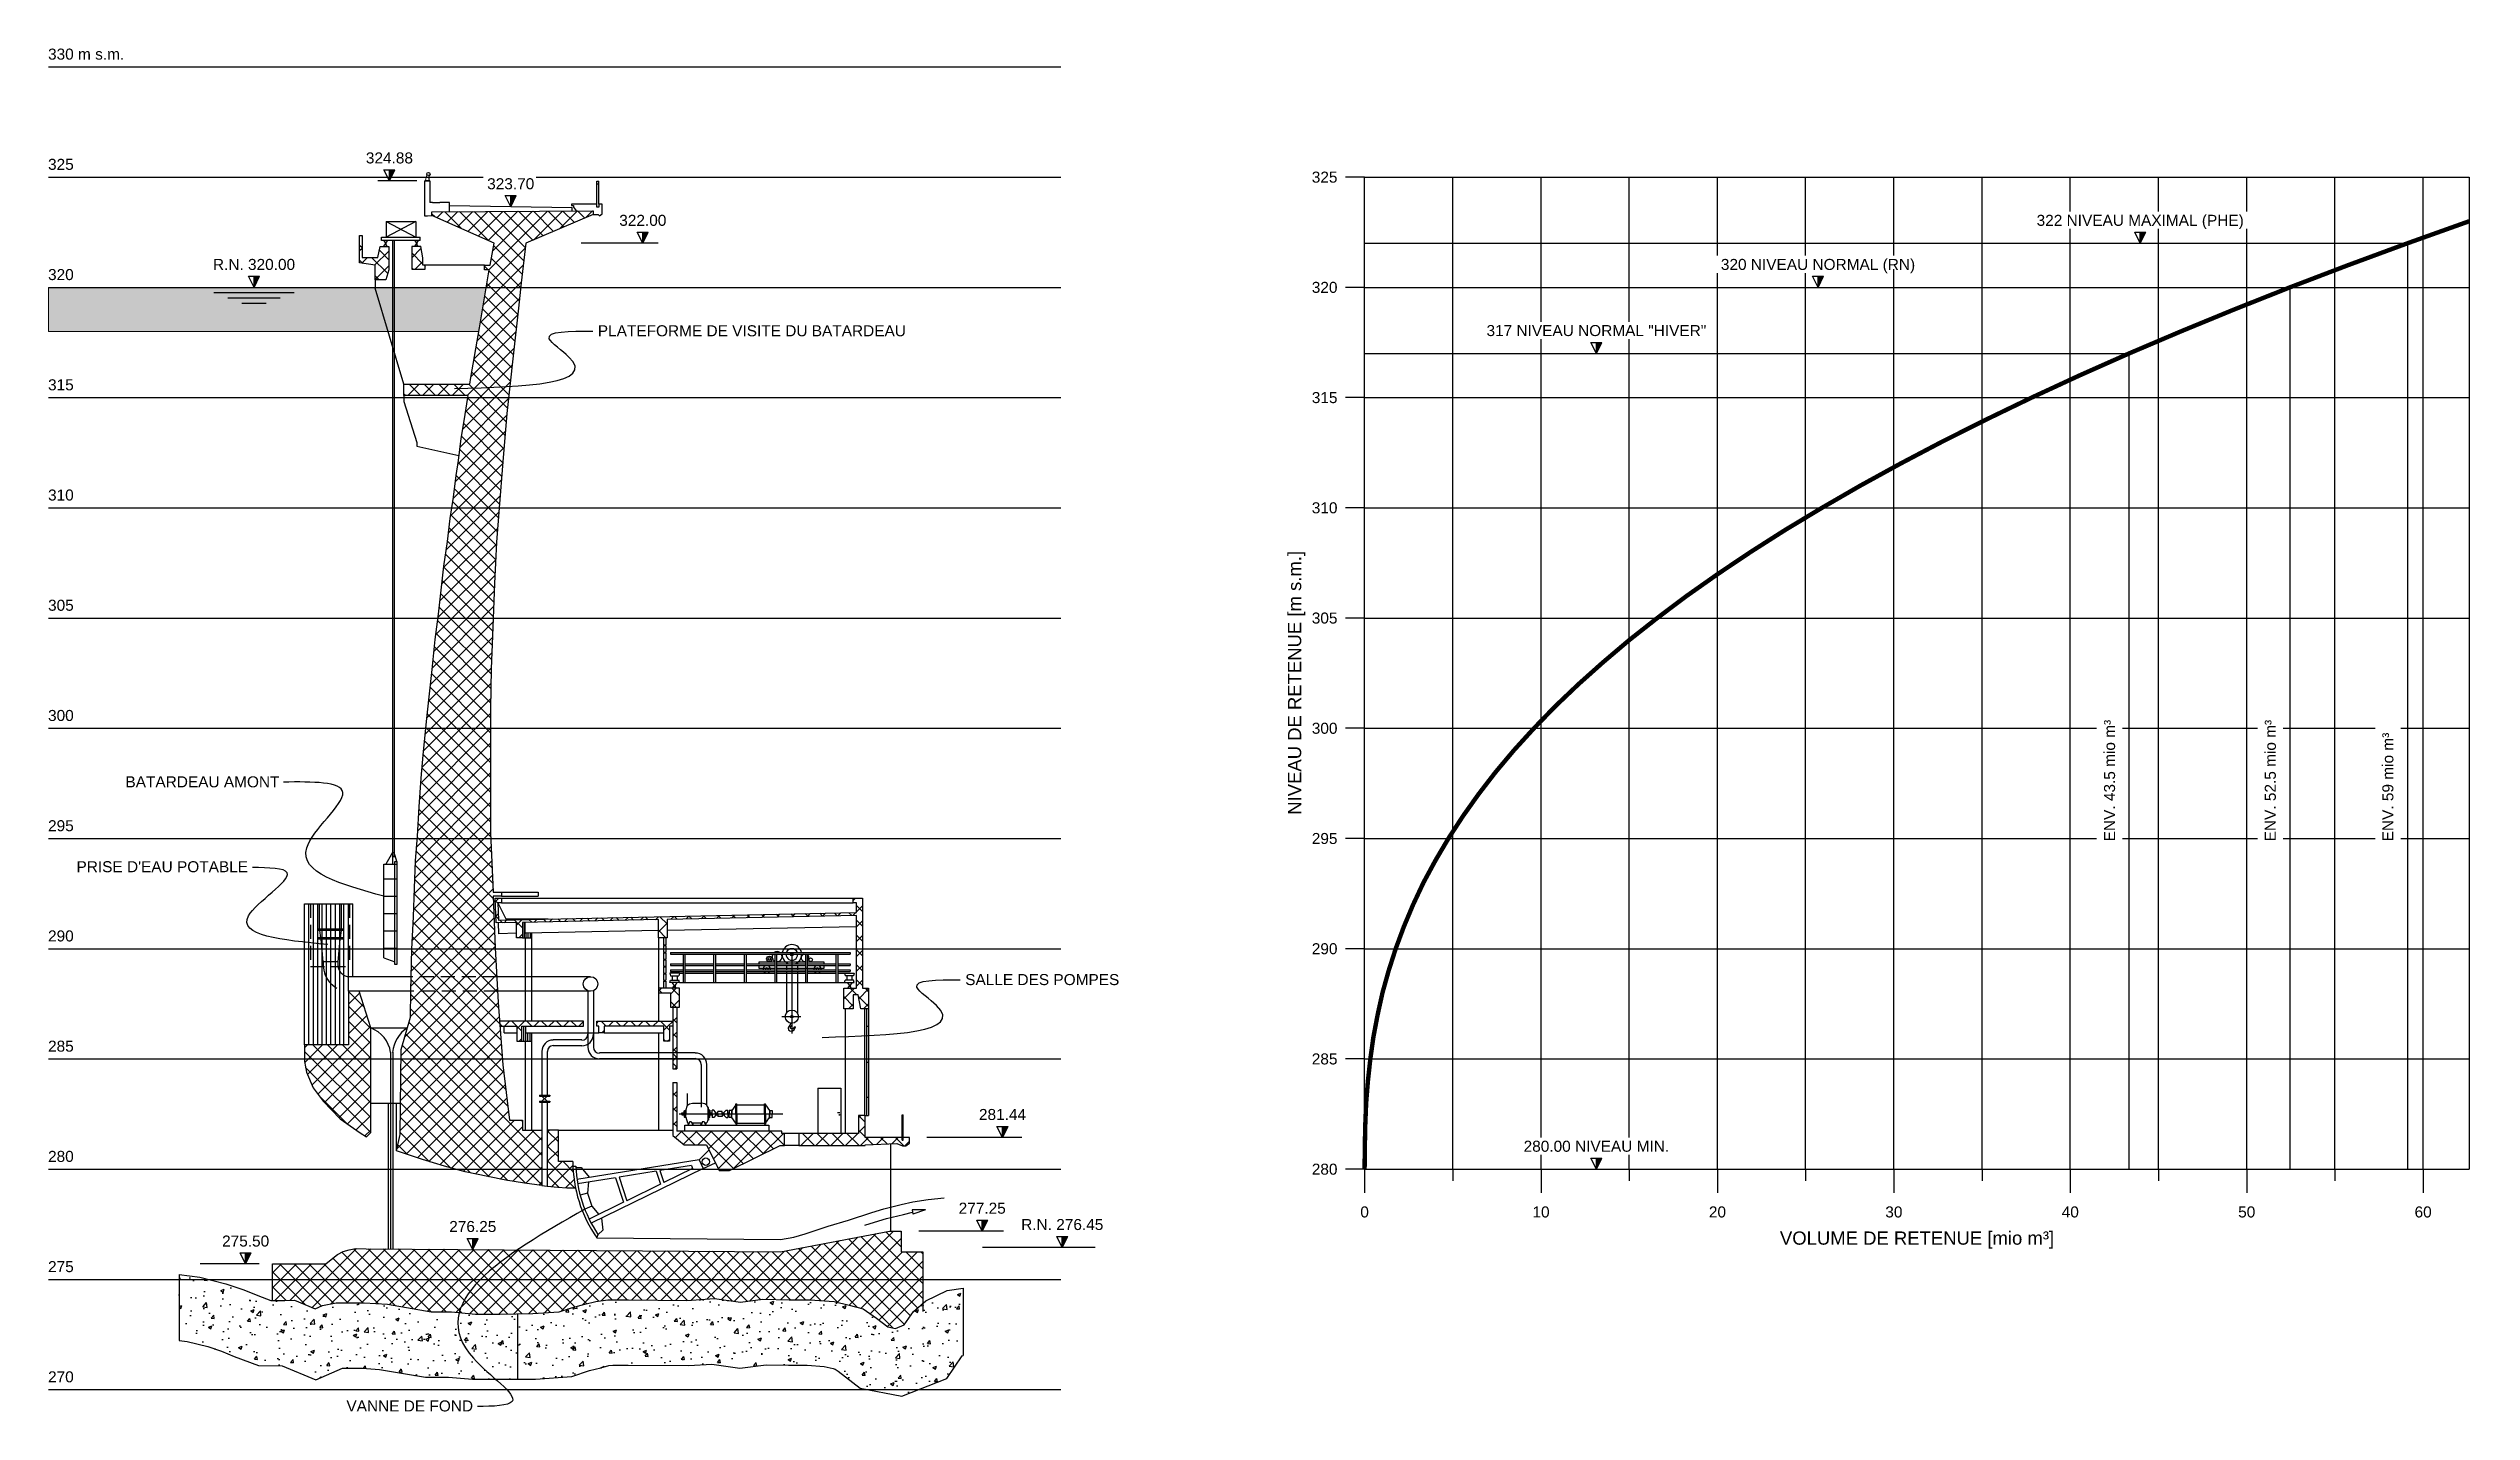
# Model space of a CAD drawing. Header units: millimetres. Extents: x 458 to 568, y 156 to 218.
import ezdxf
from ezdxf.enums import TextEntityAlignment as Align

# ---------------------------------------------------------------- set-up
doc = ezdxf.new("R2010")
doc.units = ezdxf.units.MM
doc.linetypes.add('NASCOSTA', pattern=[9.525, 6.35, -3.175])
doc.layers.add('Bordi tratteggi', color=5, linetype='Continuous', plot=False)
for name, color, linetype in [('colore lago', 131, 'Continuous'), ('DIME', 6, 'Continuous'), ('LIN010CO', 2, 'Continuous'), ('LIN018CO', 6, 'Continuous'), ('LIN035CO', 1, 'Continuous'), ('LIN050CO', 3, 'Continuous'), ('LIN07CO', 4, 'Continuous'), ('TEXT035', 1, 'Continuous')]:
    doc.layers.add(name, color=color, linetype=linetype)
doc.styles.add('ARIAL', font='arial.ttf')
doc.linetypes.add('ROCCIA', pattern='A,0.25,[130,BERETTA.shx,S=0.1,R=0,X=0,Y=0],-0.2,0.25', length=0.7)

msp = doc.modelspace()

# ---------------------------------------------------------------- texts
at = {"style": 'ARIAL'}
msp.add_text('NIVEAU DE RETENUE [m s.m.]', height=0.6, rotation=90, dxfattribs=at).set_placement((514.83, 189.4), align=Align.MIDDLE)
for s, p in [('ENV. 43.5 mio m³', (551.71, 182.21)), ('ENV. 52.5 mio m³', (559, 182.21)), ('ENV. 59 mio m³', (564.33, 182.21))]:
    msp.add_text(s, height=0.5, rotation=90, dxfattribs=at).set_placement(p, align=Align.MIDDLE_LEFT)
msp.add_text('VOLUME DE RETENUE [mio m³]', height=0.6, dxfattribs=at).set_placement((542.98, 164.14), align=Align.MIDDLE)
at = {"layer": 'TEXT035', "style": 'ARIAL'}
for s, p in [('330 m s.m.', (458.23, 217.92)), ('325', (458.23, 212.92)), ('320', (458.23, 207.92)), ('PLATEFORME DE VISITE DU BATARDEAU', (483.16, 205.37)), ('315', (458.23, 202.92)), ('310', (458.23, 197.92)), ('305', (458.23, 192.92)), ('300', (458.23, 187.92)), ('BATARDEAU AMONT', (461.74, 184.91)), ('295', (458.23, 182.92)), ("PRISE D'EAU POTABLE", (459.52, 181.06)), ('290', (458.23, 177.92)), ('SALLE DES POMPES', (499.82, 175.94)), ('285', (458.23, 172.92)), ('280', (458.23, 167.92)), ('275', (458.23, 162.92)), ('270', (458.23, 157.92)), ('VANNE DE FOND', (471.76, 156.6))]:
    msp.add_text(s, height=0.5, dxfattribs=at).set_placement(p, align=Align.MIDDLE_LEFT)
for s, p in [('325', (516.7, 212.34)), ('320', (516.7, 207.34)), ('315', (516.7, 202.34)), ('310', (516.7, 197.34)), ('305', (516.7, 192.34)), ('300', (516.7, 187.34)), ('295', (516.7, 182.34)), ('290', (516.7, 177.34)), ('285', (516.7, 172.34)), ('280', (516.7, 167.34))]:
    msp.add_text(s, height=0.5, dxfattribs=at).set_placement(p, align=Align.MIDDLE_RIGHT)
for s, p in [('0', (517.93, 165.4)), ('10', (525.93, 165.4)), ('20', (533.93, 165.4)), ('30', (541.93, 165.4)), ('40', (549.93, 165.4)), ('50', (557.93, 165.4)), ('60', (565.93, 165.4))]:
    msp.add_text(s, height=0.5, dxfattribs=at).set_placement(p, align=Align.MIDDLE)

# ---------------------------------------------------------------- blocks, each defined once
blk = doc.blocks.new('LIVELLI1')
at = {"layer": 'LIN018CO'}
blk.add_solid([(0, 0.25), (0, 0), (0.125, 0.25)], dxfattribs=at)
at = {"layer": 'LIN035CO'}
for p, q in [((-0.125, 0.25), (0.125, 0.25)), ((0, 0), (-0.125, 0.25)), ((0, 0), (0, 0.25)), ((0, 0), (0.125, 0.25))]:
    blk.add_line(p, q, dxfattribs=at)
at = {"layer": 'TEXT035', "style": 'ARIAL'}
blk.add_attdef('VALORE', text='', height=0.25, dxfattribs=at).set_placement((0, 0.395), align=Align.CENTER)

# ---------------------------------------------------------------- hatches: boundary and pattern name
at = {"layer": 'colore lago'}
msp.add_hatch(color=256, dxfattribs=at).paths.add_polyline_path([(478.1, 207.34), (477.79, 205.51), (477.76, 205.34), (458.25, 205.34), (458.25, 207.34)])
at = {"layer": 'LIN010CO'}
h = msp.add_hatch(dxfattribs=at)
h.set_pattern_fill('ANSI37', color=256, scale=0.15, style=0)
h.paths.add_polyline_path([(479.16, 169.56), (479.75, 169.56), (479.75, 169.11), (480.62, 169.11), (480.62, 166.6), (479.84, 166.71), (478.99, 166.84), (478.17, 167.01), (477.14, 167.22), (476.2, 167.47), (475.21, 167.78), (474.03, 168.17), (474.2, 168.92), (474.24, 172.77), (474.66, 174.24), (474.68, 175.44), (474.73, 177.32), (474.8, 178.78), (474.84, 180.08), (474.9, 181.32), (474.98, 182.44), (475.06, 183.78), (475.15, 185.08), (475.24, 186.12), (475.39, 187.65), (475.51, 188.76), (475.65, 190.01), (475.79, 191.37), (475.93, 192.51), (476.06, 193.61), (476.18, 194.7), (476.34, 195.81), (476.47, 196.86), (476.61, 197.83), (476.74, 198.81), (476.84, 199.49), (476.96, 200.49), (477.1, 201.29), (477.27, 202.35), (477.28, 202.44), (474.37, 202.44), (474.37, 202.95), (477.36, 202.95), (477.4, 203.25), (477.79, 205.51), (478.23, 208.13), (478.02, 208.13), (478.02, 208.34), (478.28, 208.34), (478.46, 209.34), (475.64, 210.6), (475.64, 210.77), (482.95, 210.81), (482.95, 210.65), (479.9, 209.34), (479.68, 207.55), (479.56, 206.4), (479.32, 204.24), (479.04, 201.62), (478.86, 199.42), (478.69, 197.34), (478.56, 195.78), (478.47, 193.9), (478.38, 191.54), (478.33, 190.03), (478.3, 188.24), (478.3, 184.39), (478.3, 182.6), (478.41, 179.9), (478.79, 179.9), (478.79, 179.72), (478.42, 179.72), (478.51, 177.38), (478.64, 174.9), (478.85, 172.07)])
h = msp.add_hatch(dxfattribs=at)
h.set_pattern_fill('ANSI37', color=256, scale=0.15, style=0)
h.paths.add_polyline_path([(472.47, 209.69), (472.47, 209.62), (472.47, 208.7), (473.19, 208.7), (473.29, 209.2), (473.68, 209.2), (473.68, 208.13), (473.54, 207.68), (473.07, 207.68), (473.07, 208.34), (472.36, 208.45), (472.36, 209.69)])
h = msp.add_hatch(dxfattribs=at)
h.set_pattern_fill('ANSI37', color=256, scale=0.15, style=0)
h.paths.add_polyline_path([(474.72, 208.16), (475.33, 208.16), (475.33, 208.34), (475.23, 208.34), (475.23, 208.68), (475.14, 209.2), (474.72, 209.2)])
h = msp.add_hatch(dxfattribs=at)
h.set_pattern_fill('ANSI37', color=256, scale=0.15, style=0)
h.paths.add_polyline_path([(494.89, 177.34), (495.16, 177.34), (495.16, 179.63), (494.74, 179.63), (494.74, 179.42), (494.89, 179.42), (494.89, 178.98), (478.65, 178.64), (478.62, 179.42), (478.79, 179.42), (478.79, 179.63), (478.5, 179.63), (478.55, 178.51), (479.47, 178.53), (479.47, 177.84), (479.74, 177.84), (479.74, 178.53), (485.91, 178.66), (485.91, 177.84), (486.3, 177.84), (486.3, 178.67), (494.89, 178.85)])
h.paths.add_polyline_path([(479.48, 173.82), (479.48, 173.14), (479.72, 173.14), (479.72, 173.82), (482.51, 173.82), (482.51, 174.05), (478.71, 174.05), (478.72, 173.82)])
h.paths.add_polyline_path([(486.16, 173.82), (486.16, 173.14), (486.41, 173.14), (486.41, 173.82), (486.56, 173.82), (486.56, 174.05), (483.11, 174.05), (483.11, 173.82), (483.2, 173.82), (483.2, 173.52), (483.45, 173.52), (483.45, 173.82)])
h.paths.add_polyline_path([(486.45, 174.69), (486.86, 174.69), (486.86, 175.55), (485.91, 175.55), (485.91, 175.34), (486.45, 175.34)])
h.paths.add_polyline_path([(486.74, 174.69), (486.56, 174.69), (486.56, 172.61), (486.74, 172.61)])
h.paths.add_polyline_path([(486.56, 168.87), (487.08, 168.45), (488.09, 168.45), (488.63, 167.34), (489.27, 167.34), (491.43, 168.41), (491.63, 168.41), (491.63, 168.96), (491.5, 168.96), (491.5, 169.07), (486.74, 169.07), (486.74, 171.27), (486.56, 171.27)])
h.paths.add_polyline_path([(492.27, 168.96), (492.27, 168.41), (495.29, 168.41), (495.29, 168.44), (496.72, 168.51), (496.97, 168.4), (497.13, 168.4), (497.29, 168.52), (497.29, 168.78), (497, 168.78), (497, 168.66), (496.96, 168.66), (496.96, 168.78), (495.29, 168.78), (495.29, 169.78), (494.98, 169.78), (494.98, 168.96)])
h.paths.add_polyline_path([(495.16, 175.55), (495.16, 177.34), (494.89, 177.34), (494.89, 175.55), (494.31, 175.55), (494.31, 174.61), (494.74, 174.61), (494.74, 175.25), (494.96, 175.25), (495.09, 174.61), (495.44, 174.61), (495.44, 175.55)])
h = msp.add_hatch(dxfattribs=at)
h.set_pattern_fill('ANSI37', color=256, scale=0.15, style=0)
h.paths.add_polyline_path([(472.34, 175.41), (471.85, 175.41), (471.85, 172.98), (469.86, 172.98), (469.86, 172.22), (469.95, 171.74), (470.25, 171.03), (470.7, 170.43), (471.48, 169.63), (472.38, 168.99), (472.67, 168.8), (472.86, 169), (472.86, 173.75)])
h = msp.add_hatch(dxfattribs=at)
h.set_pattern_fill('ANSI37', color=256, scale=0.1, style=0)
h.paths.add_polyline_path([(486.74, 172.61), (486.56, 172.61), (486.56, 172.35), (486.74, 172.35)])
h.paths.add_polyline_path([(486.74, 172.34), (486.56, 172.34), (486.56, 171.89), (486.74, 171.89)])
h = msp.add_hatch(dxfattribs=at)
h.set_pattern_fill('ANSI37', color=256, scale=0.15, style=0)
h.paths.add_polyline_path([(482.04, 167.34, -0.014404), (482.03, 167.69), (481.37, 167.69), (481.37, 169.11), (480.87, 169.11), (480.87, 167.34)])
h.paths.add_polyline_path([(481.34, 166.52), (481.76, 166.49), (482.15, 166.49, -0.035665), (482.04, 167.34), (480.87, 167.34), (480.87, 166.57)])
edge = h.paths.add_edge_path()
edge.add_spline(control_points=[(479.53, 163.68), (478.88, 163.24), (478.31, 162.8), (477.85, 162.34)], knot_values=[2.44503, 2.44503, 2.44503, 2.44503, 4.16965, 4.16965, 4.16965, 4.16965], degree=3, periodic=0)
edge.add_line((477.85, 162.34), (497.9, 162.34))
edge.add_line((497.9, 162.34), (497.9, 163.59))
edge.add_line((497.9, 163.59), (496.91, 163.59))
edge.add_line((496.91, 163.59), (496.91, 164.53))
edge.add_line((496.91, 164.53), (496.38, 164.53))
edge.add_line((496.38, 164.53), (491.45, 163.59))
edge.add_line((491.45, 163.59), (479.53, 163.68))
edge = h.paths.add_edge_path()
edge.add_line((472.65, 163.73), (472.18, 163.74))
edge.add_line((472.18, 163.74), (471.89, 163.68))
edge.add_line((471.89, 163.68), (471.62, 163.6))
edge.add_line((471.62, 163.6), (471.35, 163.47))
edge.add_line((471.35, 163.47), (471.07, 163.24))
edge.add_line((471.07, 163.24), (470.83, 163.05))
edge.add_line((470.83, 163.05), (468.41, 163.04))
edge.add_line((468.41, 163.04), (468.41, 162.34))
edge.add_line((468.41, 162.34), (477.85, 162.34))
edge.add_spline(control_points=[(477.85, 162.34), (478.31, 162.8), (478.88, 163.24), (479.53, 163.68)], knot_values=[2.44503, 2.44503, 2.44503, 2.44503, 4.16965, 4.16965, 4.16965, 4.16965], degree=3, periodic=0)
edge.add_line((479.53, 163.68), (472.65, 163.73))
edge = h.paths.add_edge_path()
edge.add_line((468.41, 162.34), (468.41, 161.39))
edge.add_line((468.41, 161.39), (468.96, 161.38))
edge.add_line((468.96, 161.38), (469.41, 161.4))
edge.add_line((469.41, 161.4), (470.34, 161.01))
edge.add_line((470.34, 161.01), (470.67, 161.15))
edge.add_line((470.67, 161.15), (471.3, 161.28))
edge.add_line((471.3, 161.28), (472.57, 161.28))
edge.add_line((472.57, 161.28), (473.62, 161.21))
edge.add_line((473.62, 161.21), (475.6, 160.87))
edge.add_line((475.6, 160.87), (476.52, 160.87))
edge.add_line((476.52, 160.87), (476.88, 160.84))
edge.add_spline(control_points=[(476.88, 160.84), (477.02, 161.35), (477.36, 161.85), (477.85, 162.34)], knot_values=[4.16965, 4.16965, 4.16965, 4.16965, 6.037966, 6.037966, 6.037966, 6.037966], degree=3, periodic=0)
edge.add_line((477.85, 162.34), (468.41, 162.34))
edge = h.paths.add_edge_path()
edge.add_line((484.55, 161.41), (487.2, 161.39))
edge.add_line((487.2, 161.39), (488.45, 161.48))
edge.add_line((488.45, 161.48), (489.63, 161.3))
edge.add_line((489.63, 161.3), (490.64, 161.44))
edge.add_line((490.64, 161.44), (491.84, 161.41))
edge.add_line((491.84, 161.41), (492.78, 161.41))
edge.add_line((492.78, 161.41), (493.88, 161.33))
edge.add_line((493.88, 161.33), (494.56, 161.17))
edge.add_line((494.56, 161.17), (495.19, 161))
edge.add_line((495.19, 161), (495.8, 160.58))
edge.add_line((495.8, 160.58), (496.31, 160.19))
edge.add_line((496.31, 160.19), (496.66, 160.12))
edge.add_line((496.66, 160.12), (497.05, 160.28))
edge.add_line((497.05, 160.28), (497.47, 160.89))
edge.add_line((497.47, 160.89), (497.9, 161.26))
edge.add_line((497.9, 161.26), (497.9, 162.34))
edge.add_line((497.9, 162.34), (477.85, 162.34))
edge.add_spline(control_points=[(477.85, 162.34), (477.36, 161.85), (477.02, 161.35), (476.88, 160.84)], knot_values=[4.16965, 4.16965, 4.16965, 4.16965, 6.037966, 6.037966, 6.037966, 6.037966], degree=3, periodic=0)
edge.add_line((476.88, 160.84), (477.61, 160.77))
edge.add_line((477.61, 160.77), (478.71, 160.77))
edge.add_line((478.71, 160.77), (480.21, 160.79))
edge.add_line((480.21, 160.79), (481.4, 160.87))
edge.add_line((481.4, 160.87), (481.96, 161.05))
edge.add_line((481.96, 161.05), (482.57, 161.21))
edge.add_line((482.57, 161.21), (483.07, 161.33))
edge.add_line((483.07, 161.33), (483.62, 161.42))
edge.add_line((483.62, 161.42), (484.55, 161.41))
h = msp.add_hatch(dxfattribs=at)
h.set_pattern_fill('AR-CONC', color=256, scale=0.009, style=0)
h.set_pattern_definition([(50, (0, 0), (1.639662, -0.1434518), [0.17145, -1.88595]), (355, (0, 0), (-0.3171854, 1.71951), [0.13716, -1.50876]), (100.451, (0.1366, -0.012), (1.3224825, 1.57605), [0.14571, -1.60281]), (46.1842, (0, 0.4572), (2.439711, -0.378381), [0.257175, -2.828925]), (96.6356, (0.2033, 0.4257), (2.136638, 2.22683), [0.218565, -2.404215]), (351.184, (0, 0.4572), (2.136641, 2.226826), [0.20574, -2.26314]), (21, (0.2286, 0.3429), (1.364534, -0.9203897), [0.17145, -1.88595]), (326, (0.2286, 0.3429), (0.556218, 1.6576917), [0.13716, -1.50876]), (71.4514, (0.3423, 0.2662), (1.9207484, 0.7373057), [0.14571, -1.60281]), (37.5, (0, 0), (0.0277974, 0.76099535), [0, -1.490472, 0, -1.53162, 0, -1.514475]), (7.5, (0, 0), (0.601377, 0.9016252), [0, -0.873252, 0, -1.456182, 0, -0.577215]), (327.5, (-0.5098, 0), (1.22031536, -0.0515587), [0, -0.5715, 0, -1.78308, 0, -2.36601]), (317.5, (-0.7384, 0), (1.3331626, 0.2288384), [0, -0.74295, 0, -1.184148, 0, -1.68021])])
edge = h.paths.add_edge_path()
edge.add_line((479.53, 160.78), (478.71, 160.77))
edge.add_line((478.71, 160.77), (477.61, 160.77))
edge.add_line((477.61, 160.77), (476.88, 160.84))
edge.add_spline(control_points=[(476.88, 160.84), (476.71, 160.17), (476.95, 159.18), (478.2, 158.11), (478.54, 157.81)], knot_values=[6.037966, 6.037966, 6.037966, 6.037966, 8.435805, 9.509029, 9.509029, 9.509029, 9.509029], degree=3, periodic=0)
edge.add_line((478.54, 157.81), (478.73, 157.81))
edge.add_line((478.73, 157.81), (479.53, 157.82))
edge.add_line((479.53, 157.82), (479.53, 160.78))
edge = h.paths.add_edge_path()
edge.add_spline(control_points=[(478.54, 157.81), (478.2, 158.11), (476.95, 159.18), (476.71, 160.17), (476.88, 160.84)], knot_values=[6.037966, 6.037966, 6.037966, 6.037966, 7.11119, 9.509029, 9.509029, 9.509029, 9.509029], degree=3, periodic=0)
edge.add_line((476.88, 160.84), (476.52, 160.87))
edge.add_line((476.52, 160.87), (475.6, 160.87))
edge.add_line((475.6, 160.87), (473.62, 161.21))
edge.add_line((473.62, 161.21), (472.57, 161.28))
edge.add_line((472.57, 161.28), (471.3, 161.28))
edge.add_line((471.3, 161.28), (470.67, 161.15))
edge.add_line((470.67, 161.15), (470.34, 161.01))
edge.add_line((470.34, 161.01), (469.41, 161.4))
edge.add_line((469.41, 161.4), (468.96, 161.38))
edge.add_line((468.96, 161.38), (468.33, 161.39))
edge.add_line((468.33, 161.39), (467.75, 161.61))
edge.add_line((467.75, 161.61), (467.11, 161.87))
edge.add_line((467.11, 161.87), (466.29, 162.14))
edge.add_line((466.29, 162.14), (465.47, 162.34))
edge.add_line((465.47, 162.34), (464.17, 162.34))
edge.add_line((464.17, 162.34), (464.17, 159.57))
edge.add_line((464.17, 159.57), (464.54, 159.52))
edge.add_line((464.54, 159.52), (465.47, 159.29))
edge.add_line((465.47, 159.29), (466.09, 159.09))
edge.add_line((466.09, 159.09), (466.67, 158.85))
edge.add_line((466.67, 158.85), (467.78, 158.43))
edge.add_line((467.78, 158.43), (468.85, 158.42))
edge.add_line((468.85, 158.42), (470.37, 157.78))
edge.add_line((470.37, 157.78), (471.59, 158.32))
edge.add_line((471.59, 158.32), (472.48, 158.32))
edge.add_line((472.48, 158.32), (473.26, 158.26))
edge.add_line((473.26, 158.26), (475.35, 157.9))
edge.add_line((475.35, 157.9), (476.39, 157.9))
edge.add_line((476.39, 157.9), (477.48, 157.81))
edge.add_line((477.48, 157.81), (478.54, 157.81))
h.paths.add_polyline_path([(465.11, 162.44), (464.17, 162.56), (464.17, 162.34), (465.47, 162.34)])
h = msp.add_hatch(dxfattribs=at)
h.set_pattern_fill('AR-CONC', color=256, scale=0.009, style=0)
h.set_pattern_definition([(50, (0, 0), (1.639662, -0.1434518), [0.17145, -1.88595]), (355, (0, 0), (-0.3171854, 1.71951), [0.13716, -1.50876]), (100.451, (0.1366, -0.012), (1.3224825, 1.57605), [0.14571, -1.60281]), (46.1842, (0, 0.4572), (2.439711, -0.378381), [0.257175, -2.828925]), (96.6356, (0.2033, 0.4257), (2.136638, 2.22683), [0.218565, -2.404215]), (351.184, (0, 0.4572), (2.136641, 2.226826), [0.20574, -2.26314]), (21, (0.2286, 0.3429), (1.364534, -0.9203897), [0.17145, -1.88595]), (326, (0.2286, 0.3429), (0.556218, 1.6576917), [0.13716, -1.50876]), (71.4514, (0.3423, 0.2662), (1.9207484, 0.7373057), [0.14571, -1.60281]), (37.5, (0, 0), (0.0277974, 0.76099535), [0, -1.490472, 0, -1.53162, 0, -1.514475]), (7.5, (0, 0), (0.601377, 0.9016252), [0, -0.873252, 0, -1.456182, 0, -0.577215]), (327.5, (-0.5098, 0), (1.22031536, -0.0515587), [0, -0.5715, 0, -1.78308, 0, -2.36601]), (317.5, (-0.7384, 0), (1.3331626, 0.2288384), [0, -0.74295, 0, -1.184148, 0, -1.68021])])
h.paths.add_polyline_path([(499.72, 161.94), (499, 161.83), (498.04, 161.37), (497.47, 160.89), (497.05, 160.28), (496.66, 160.12), (496.31, 160.19), (495.8, 160.58), (495.19, 161), (494.56, 161.17), (493.88, 161.33), (492.78, 161.41), (491.84, 161.41), (490.64, 161.44), (489.63, 161.3), (488.45, 161.48), (487.2, 161.39), (484.55, 161.41), (483.62, 161.42), (483.07, 161.33), (482.57, 161.21), (481.96, 161.05), (481.4, 160.87), (480.21, 160.79), (479.53, 160.78), (479.53, 157.82), (480.33, 157.82), (481.98, 157.93), (482.79, 158.21), (483.29, 158.33), (483.66, 158.43), (483.84, 158.45), (484.53, 158.45), (487.29, 158.43), (488.33, 158.5), (489.6, 158.31), (490.8, 158.47), (491.81, 158.45), (492.66, 158.45), (493.43, 158.39), (493.83, 158.3), (493.93, 158.27), (494.06, 158.18), (495.05, 157.41), (495.39, 157.34), (497.69, 157.34), (498.99, 157.85), (499.68, 158.87), (499.72, 158.89)])
h.paths.add_polyline_path([(497.69, 157.34), (495.39, 157.34), (496.94, 157.05)])

# ---------------------------------------------------------------- linework, layer by layer
for p, q in [((475.3, 212.17), (475.55, 212.17)), ((475.3, 212.17), (475.3, 210.58)), ((475.55, 212.17), (475.55, 211.19)), ((483.12, 212.16), (483.2, 212.16)), ((483.12, 211.11), (483.12, 212.16)), ((483.2, 211.11), (483.2, 212.16)), ((475.67, 211.19), (475.55, 211.19)), ((476.44, 211.05), (481.99, 210.96)), ((481.97, 211.05), (482.05, 211.05)), ((481.99, 210.8), (481.99, 210.96)), ((482.05, 211.05), (482.05, 210.97)), ((483.12, 212.03), (483.2, 212.03)), ((474.91, 210.33), (473.56, 209.62)), ((473.56, 210.33), (474.91, 209.62)), ((473.56, 210.33), (474.91, 210.33)), ((473.56, 210.33), (473.56, 209.62)), ((474.91, 210.33), (474.91, 209.62)), ((475.3, 210.58), (475.44, 210.58)), ((473.35, 209.62), (475.11, 209.62)), ((473.35, 209.47), (473.35, 209.62)), ((473.75, 209.47), (473.35, 209.47)), ((473.44, 209.47), (473.52, 209.37)), ((473.44, 209.2), (473.52, 209.29)), ((473.52, 209.37), (473.55, 209.37)), ((473.52, 209.37), (473.52, 209.29)), ((473.52, 209.29), (473.55, 209.29)), ((473.62, 209.47), (473.55, 209.37)), ((473.55, 209.37), (473.55, 209.29)), ((473.62, 209.2), (473.55, 209.29)), ((473.68, 209.12), (473.68, 209.12)), ((474.06, 209.47), (473.75, 209.47)), ((473.85, 209.47), (473.85, 181.18)), ((473.93, 209.47), (473.93, 181.53)), ((475.11, 209.47), (474.06, 209.47)), ((474.85, 209.47), (474.92, 209.37)), ((474.85, 209.2), (474.92, 209.29)), ((474.92, 209.37), (474.92, 209.29)), ((474.92, 209.37), (474.95, 209.37)), ((474.92, 209.29), (474.95, 209.29)), ((475.02, 209.47), (474.95, 209.37)), ((474.95, 209.37), (474.95, 209.29)), ((475.02, 209.2), (474.95, 209.29)), ((475.11, 209.47), (475.11, 209.62)), ((473.07, 207.68), (473.07, 207.3)), ((478.02, 208.34), (475.33, 208.34)), ((474.37, 202.95), (473.07, 207.3)), ((474.37, 202.44), (474.37, 202.16)), ((474.37, 202.16), (474.95, 200.3)), ((474.95, 200.3), (474.95, 200.13)), ((474.95, 200.13), (476.86, 199.71)), ((473.85, 181.7), (473.54, 181.18)), ((473.85, 181.7), (473.93, 181.7)), ((474.04, 181.29), (473.93, 181.7)), ((473.46, 181.18), (474.04, 181.18)), ((473.46, 176.93), (473.46, 181.18)), ((473.46, 180.51), (474.04, 180.51)), ((473.96, 181.29), (474.04, 181.29)), ((473.96, 176.63), (473.96, 181.29)), ((474.04, 181.29), (474.04, 176.63)), ((469.86, 172.98), (469.86, 179.37)), ((469.86, 179.37), (472.05, 179.37)), ((472.05, 176.07), (472.05, 179.37)), ((473.46, 179.72), (474.04, 179.72)), ((478.62, 179.42), (478.99, 178.69)), ((478.79, 179.63), (494.74, 179.63)), ((478.79, 179.42), (494.74, 179.42)), ((473.46, 178.94), (474.04, 178.94)), ((473.46, 178.15), (474.04, 178.15)), ((478.67, 178.02), (478.66, 178.51)), ((479.47, 178.04), (478.67, 178.02)), ((478.99, 178.69), (480.91, 178.69)), ((479.86, 178.05), (479.86, 178.53)), ((485.91, 178.16), (479.86, 178.05)), ((479.87, 178.05), (479.87, 178.05)), ((480.16, 178.05), (480.16, 174.05)), ((494.89, 178.33), (486.3, 178.17)), ((473.46, 177.37), (474.04, 177.37)), ((473.46, 176.93), (473.96, 176.75)), ((479.74, 177.84), (480.16, 177.84)), ((479.87, 177.84), (479.87, 174.05)), ((485.91, 177.84), (485.91, 175.55)), ((486.14, 177.84), (486.14, 177.52)), ((486.14, 177.52), (486.24, 177.52)), ((486.14, 177.48), (486.14, 177.19)), ((486.14, 177.48), (486.24, 177.48)), ((486.14, 177.19), (486.24, 177.19)), ((486.14, 177.16), (486.14, 176.87)), ((486.14, 177.16), (486.24, 177.16)), ((486.24, 177.84), (486.24, 177.52)), ((486.24, 177.48), (486.24, 177.19)), ((486.24, 177.16), (486.24, 176.87)), ((491.96, 177.19), (491.96, 173.49)), ((474.7, 176.07), (471.9, 176.07)), ((474.04, 176.63), (473.96, 176.63)), ((482.83, 176.07), (478.58, 176.07)), ((486.14, 176.87), (486.24, 176.87)), ((486.14, 176.84), (486.14, 176.55)), ((486.14, 176.84), (486.24, 176.84)), ((486.14, 176.55), (486.24, 176.55)), ((486.14, 176.52), (486.14, 176.23)), ((486.14, 176.52), (486.24, 176.52)), ((486.14, 176.23), (486.24, 176.23)), ((486.14, 176.2), (486.14, 175.91)), ((486.14, 176.2), (486.24, 176.2)), ((486.14, 175.91), (486.24, 175.91)), ((486.14, 175.87), (486.14, 175.55)), ((486.14, 175.87), (486.24, 175.87)), ((486.24, 176.84), (486.24, 176.23)), ((486.24, 176.2), (486.24, 175.91)), ((486.24, 175.87), (486.24, 175.55)), ((490.47, 176.75), (491.19, 176.75)), ((490.47, 176.65), (490.47, 176.75)), ((490.47, 176.45), (490.47, 176.58)), ((491.19, 176.45), (490.47, 176.45)), ((491.26, 176.75), (492.58, 176.75)), ((493.41, 176.45), (491.26, 176.45)), ((491.71, 176.72), (491.71, 176.65)), ((491.71, 176.58), (491.71, 176.38)), ((491.71, 176.31), (491.71, 174.42)), ((492.22, 176.72), (492.22, 176.65)), ((492.22, 176.58), (492.22, 176.38)), ((492.22, 176.31), (492.22, 174.42)), ((492.65, 176.75), (493.41, 176.75)), ((493.41, 176.75), (493.41, 176.65)), ((493.41, 176.58), (493.41, 176.45)), ((474.68, 175.41), (471.85, 175.41)), ((482.83, 175.41), (478.62, 175.41)), ((482.71, 175.43), (482.71, 172.87)), ((482.96, 175.43), (482.96, 172.87)), ((485.91, 175.34), (485.91, 174.05)), ((472.86, 173.75), (474.52, 173.75)), ((478.91, 173.52), (478.91, 173.82)), ((479.88, 173.82), (479.88, 173.52)), ((491.51, 174.26), (492.37, 174.26)), ((494.38, 174.61), (494.38, 168.96)), ((495.25, 174.61), (495.25, 169.78)), ((495.34, 174.61), (495.34, 169.78)), ((495.34, 173.82), (495.44, 173.82)), ((495.44, 174.61), (495.44, 169.78)), ((473.76, 172.64), (473.76, 163.73)), ((473.86, 172.64), (473.86, 163.72)), ((478.91, 173.52), (479.48, 173.52)), ((479.72, 173.14), (480.16, 173.14)), ((479.87, 173.14), (479.87, 169.11)), ((479.88, 173.52), (483.2, 173.52)), ((480.16, 173.52), (480.16, 169.11)), ((480.62, 172.68), (480.62, 170.69)), ((480.87, 172.68), (480.87, 170.69)), ((482.44, 173.2), (481.14, 173.2)), ((482.44, 172.94), (481.14, 172.94)), ((487.58, 172.61), (483.23, 172.61)), ((483.45, 173.52), (486.16, 173.52)), ((483.52, 173.52), (486.16, 173.52)), ((485.91, 173.52), (485.91, 169.11)), ((487.58, 172.35), (483.23, 172.35)), ((487.84, 172.09), (487.84, 170.15)), ((488.1, 170.25), (488.1, 172.09)), ((495.34, 172.19), (495.44, 172.19)), ((472.86, 170.34), (474.22, 170.34)), ((473.65, 170.34), (473.65, 163.73)), ((474.03, 168.17), (474.03, 170.34)), ((480.51, 170.69), (480.51, 170.65)), ((480.51, 170.69), (480.98, 170.69)), ((480.51, 170.65), (480.98, 170.65)), ((480.51, 170.42), (480.51, 170.38)), ((480.51, 170.42), (480.98, 170.42)), ((480.51, 170.38), (480.98, 170.38)), ((480.62, 170.42), (480.87, 170.65)), ((480.62, 170.65), (480.87, 170.42)), ((480.62, 170.38), (480.62, 169.11)), ((480.87, 170.38), (480.87, 169.11)), ((480.98, 170.69), (480.98, 170.65)), ((480.98, 170.42), (480.98, 170.38)), ((487.23, 170.25), (487.23, 170.78)), ((487.46, 170.34), (487.86, 170.34)), ((489.42, 170.31), (489.46, 170.31)), ((489.42, 169.85), (489.42, 170.31)), ((489.46, 169.85), (489.46, 170.31)), ((490.72, 170.31), (490.76, 170.31)), ((490.72, 169.85), (490.72, 170.31)), ((490.76, 169.85), (490.76, 170.31)), ((493.14, 171.02), (494.18, 171.02)), ((493.14, 171.02), (493.14, 168.96)), ((494.18, 171.02), (494.18, 168.96)), ((495.34, 170.61), (495.44, 170.61)), ((486.85, 169.85), (491.55, 169.85)), ((486.97, 169.85), (486.97, 169.89)), ((486.97, 169.89), (487.06, 169.89)), ((486.97, 169.85), (486.97, 169.8)), ((486.97, 169.8), (487.06, 169.8)), ((487.06, 169.89), (487.09, 170)), ((487.06, 169.85), (487.06, 169.89)), ((487.06, 169.85), (487.06, 169.8)), ((487.06, 169.8), (487.09, 169.7)), ((487.09, 170), (487.09, 169.85)), ((487.09, 170), (487.15, 170)), ((487.09, 169.7), (487.09, 169.85)), ((487.09, 169.7), (487.15, 169.7)), ((487.11, 169.33), (490.92, 169.33)), ((487.11, 169.07), (487.11, 169.33)), ((487.15, 170), (487.23, 170.25)), ((487.15, 170), (487.15, 169.85)), ((487.15, 169.7), (487.15, 169.85)), ((487.15, 169.7), (487.23, 169.44)), ((487.23, 169.44), (487.28, 169.44)), ((487.28, 169.44), (487.24, 169.33)), ((487.33, 169.5), (487.26, 169.33)), ((487.33, 169.5), (487.4, 169.5)), ((487.4, 169.5), (487.47, 169.33)), ((487.45, 169.44), (487.49, 169.33)), ((487.45, 169.44), (487.86, 169.44)), ((487.86, 169.44), (487.82, 169.33)), ((487.9, 169.5), (487.84, 169.33)), ((487.9, 169.5), (487.98, 169.5)), ((487.98, 169.5), (488.04, 169.33)), ((488.02, 169.44), (488.07, 169.33)), ((488.02, 169.44), (488.11, 169.44)), ((488.15, 170.14), (488.1, 170.25)), ((488.15, 169.56), (488.11, 169.44)), ((488.15, 170.14), (488.15, 169.56)), ((488.18, 170.14), (488.15, 170.14)), ((488.18, 169.56), (488.15, 169.56)), ((488.18, 170.01), (488.18, 170.14)), ((488.18, 170.01), (488.18, 169.69)), ((488.24, 170.01), (488.18, 170.01)), ((488.18, 169.69), (488.18, 169.56)), ((488.24, 169.69), (488.18, 169.69)), ((488.24, 170.01), (488.24, 169.85)), ((488.24, 169.89), (488.34, 169.89)), ((488.24, 169.69), (488.24, 169.85)), ((488.24, 169.8), (488.34, 169.8)), ((488.34, 169.85), (488.34, 170.01)), ((488.42, 170.01), (488.34, 170.01)), ((488.34, 169.85), (488.34, 169.69)), ((488.42, 169.69), (488.34, 169.69)), ((488.5, 169.92), (488.42, 170.01)), ((488.5, 169.77), (488.42, 169.69)), ((488.5, 169.85), (488.5, 169.92)), ((488.5, 169.89), (488.6, 169.89)), ((488.5, 169.85), (488.5, 169.77)), ((488.5, 169.8), (488.6, 169.8)), ((488.8, 169.96), (488.6, 169.96)), ((488.6, 169.85), (488.6, 169.96)), ((488.6, 169.85), (488.6, 169.73)), ((488.8, 169.73), (488.6, 169.73)), ((488.8, 169.85), (488.8, 169.96)), ((488.8, 169.89), (488.89, 169.89)), ((488.8, 169.85), (488.8, 169.73)), ((488.8, 169.8), (488.89, 169.8)), ((488.89, 169.92), (488.98, 170.01)), ((488.89, 169.85), (488.89, 169.92)), ((488.89, 169.85), (488.89, 169.77)), ((488.89, 169.77), (488.98, 169.69)), ((488.98, 170.01), (489.06, 170.01)), ((488.98, 169.69), (489.06, 169.69)), ((489.06, 169.85), (489.06, 170.01)), ((489.06, 169.89), (489.12, 169.89)), ((489.06, 169.85), (489.06, 169.69)), ((489.06, 169.8), (489.12, 169.8)), ((489.12, 170), (489.12, 169.85)), ((489.22, 170), (489.12, 170)), ((489.12, 169.69), (489.12, 169.85)), ((489.22, 169.69), (489.12, 169.69)), ((489.24, 170.02), (489.22, 170.02)), ((489.22, 170.02), (489.22, 169.85)), ((489.22, 169.67), (489.22, 169.85)), ((489.24, 169.67), (489.22, 169.67)), ((489.42, 170.26), (489.24, 170)), ((489.24, 170.02), (489.24, 169.85)), ((489.24, 169.67), (489.24, 169.85)), ((489.42, 169.43), (489.24, 169.69)), ((489.42, 169.85), (489.42, 169.38)), ((489.42, 169.38), (489.46, 169.38)), ((489.46, 170.26), (490.72, 170.26)), ((489.46, 169.85), (489.46, 169.38)), ((489.46, 169.43), (490.72, 169.43)), ((490.72, 169.85), (490.72, 169.38)), ((490.72, 169.38), (490.76, 169.38)), ((490.76, 170.26), (490.94, 170)), ((490.76, 169.85), (490.76, 169.38)), ((490.76, 169.43), (490.94, 169.69)), ((490.92, 169.33), (490.92, 169.07)), ((490.94, 170.02), (490.94, 169.85)), ((490.94, 170.02), (490.96, 170.02)), ((490.94, 169.67), (490.94, 169.85)), ((490.94, 169.67), (490.96, 169.67)), ((490.96, 170.02), (490.96, 169.85)), ((490.96, 170), (491.06, 170)), ((490.96, 169.67), (490.96, 169.85)), ((490.96, 169.69), (491.06, 169.69)), ((491.06, 170), (491.06, 169.85)), ((491.06, 169.69), (491.06, 169.85)), ((495.29, 169.78), (495.44, 169.78)), ((481.37, 169.11), (486.56, 169.11)), ((487.75, 167.76), (488.21, 168.21)), ((492.27, 168.96), (491.63, 168.96)), ((492.27, 168.41), (491.63, 168.41)), ((496.43, 168.5), (496.43, 164.53)), ((482.03, 167.47), (482.16, 167.47)), ((487.75, 167.76), (482.21, 166.87)), ((487.93, 167.37), (482.86, 164.89)), ((485.8, 167.25), (484.13, 166.98)), ((485.8, 167.25), (486, 166.66)), ((487.41, 167.51), (485.97, 167.28)), ((485.97, 167.28), (486.15, 166.73)), ((487.45, 167.37), (486.15, 166.73)), ((487.41, 167.51), (487.45, 167.37)), ((487.75, 167.76), (487.93, 167.37)), ((487.93, 167.37), (488.49, 167.63)), ((480.62, 166.6), (480.87, 166.57)), ((483.96, 166.95), (482.24, 166.68)), ((482.69, 166.25), (482.36, 166.16)), ((483.96, 166.95), (484.33, 165.84)), ((484.13, 166.98), (484.48, 165.91)), ((486, 166.66), (484.48, 165.91)), ((482.89, 165.66), (482.57, 165.53)), ((484.33, 165.84), (482.77, 165.07)), ((483.12, 164.22), (483.17, 164.38))]:
    msp.add_line(p, q)
at = {"color": 2}
for p, q in [((470.06, 172.98), (470.06, 179.37)), ((470.26, 172.98), (470.26, 179.37)), ((470.46, 172.98), (470.46, 179.37)), ((470.66, 172.98), (470.66, 179.37)), ((470.86, 172.98), (470.86, 179.37)), ((471.06, 172.98), (471.06, 179.37)), ((471.26, 172.98), (471.26, 179.37)), ((471.46, 172.98), (471.46, 179.37)), ((471.65, 172.98), (471.65, 179.37)), ((471.85, 175.41), (471.85, 179.37)), ((478.79, 179.9), (480.45, 179.9)), ((478.79, 179.72), (480.45, 179.72)), ((480.45, 179.9), (480.45, 179.72)), ((479.83, 177.84), (479.83, 178.53)), ((479.91, 177.84), (479.91, 178.05)), ((480, 177.84), (480, 178.05)), ((480.09, 178.05), (480.09, 177.84)), ((486.46, 177.17), (494.61, 177.17)), ((486.46, 177.17), (486.46, 177.1)), ((486.46, 177.1), (494.61, 177.1)), ((487.03, 177.1), (487.03, 175.8)), ((487.1, 177.1), (487.1, 175.8)), ((488.41, 177.1), (488.41, 175.8)), ((488.49, 177.1), (488.49, 175.8)), ((489.8, 177.1), (489.8, 175.8)), ((489.88, 177.1), (489.88, 175.8)), ((491.19, 177.1), (491.19, 175.8)), ((491.26, 177.1), (491.26, 175.8)), ((492.58, 177.1), (492.58, 175.8)), ((492.65, 177.1), (492.65, 175.8)), ((493.96, 177.1), (493.96, 175.8)), ((494.04, 177.1), (494.04, 175.8)), ((494.61, 177.17), (494.61, 177.1)), ((486.43, 176.23), (486.45, 176.11)), ((486.86, 176.23), (486.43, 176.23)), ((486.43, 175.8), (486.45, 175.92)), ((486.86, 175.8), (486.43, 175.8)), ((486.45, 176.11), (486.84, 176.11)), ((486.45, 175.92), (486.84, 175.92)), ((486.46, 176.65), (486.46, 176.58)), ((486.46, 176.65), (487.03, 176.65)), ((486.46, 176.58), (487.03, 176.58)), ((486.46, 176.38), (486.46, 176.31)), ((486.46, 176.38), (487.03, 176.38)), ((486.46, 176.31), (487.03, 176.31)), ((486.51, 175.8), (486.61, 175.69)), ((486.53, 176.11), (486.53, 175.92)), ((486.75, 175.8), (486.66, 175.69)), ((486.76, 176.11), (486.76, 175.92)), ((486.86, 176.23), (486.84, 176.11)), ((486.86, 175.8), (486.84, 175.92)), ((486.86, 176.23), (487.03, 176.23)), ((486.86, 175.8), (494.61, 175.8)), ((487.1, 176.65), (488.41, 176.65)), ((487.1, 176.58), (488.41, 176.58)), ((487.1, 176.38), (488.41, 176.38)), ((487.1, 176.31), (488.41, 176.31)), ((487.1, 176.23), (488.41, 176.23)), ((488.49, 176.65), (489.8, 176.65)), ((488.49, 176.58), (489.8, 176.58)), ((488.49, 176.38), (489.8, 176.38)), ((488.49, 176.31), (489.8, 176.31)), ((488.49, 176.23), (489.8, 176.23)), ((489.88, 176.65), (491.19, 176.65)), ((489.88, 176.58), (491.19, 176.58)), ((489.88, 176.38), (491.19, 176.38)), ((489.88, 176.31), (491.19, 176.31)), ((489.88, 176.23), (491.19, 176.23)), ((491.26, 176.65), (492.58, 176.65)), ((491.26, 176.58), (492.58, 176.58)), ((491.26, 176.38), (492.58, 176.38)), ((491.26, 176.31), (492.58, 176.31)), ((491.26, 176.23), (492.58, 176.23)), ((492.65, 176.65), (493.96, 176.65)), ((492.65, 176.58), (493.96, 176.58)), ((492.65, 176.38), (493.96, 176.38)), ((492.65, 176.31), (493.96, 176.31)), ((492.65, 176.23), (493.96, 176.23)), ((494.04, 176.65), (494.61, 176.65)), ((494.04, 176.58), (494.61, 176.58)), ((494.04, 176.38), (494.61, 176.38)), ((494.04, 176.31), (494.61, 176.31)), ((494.04, 176.23), (494.35, 176.23)), ((494.35, 176.23), (494.78, 176.23)), ((494.35, 176.23), (494.37, 176.11)), ((494.35, 175.8), (494.37, 175.92)), ((494.35, 175.8), (494.78, 175.8)), ((494.76, 176.11), (494.37, 176.11)), ((494.76, 175.92), (494.37, 175.92)), ((494.45, 176.11), (494.45, 175.92)), ((494.46, 175.8), (494.55, 175.69)), ((494.7, 175.8), (494.6, 175.69)), ((494.61, 176.65), (494.61, 176.58)), ((494.61, 176.38), (494.61, 176.31)), ((494.68, 176.11), (494.68, 175.92)), ((494.78, 176.23), (494.76, 176.11)), ((494.78, 175.8), (494.76, 175.92)), ((486.55, 175.55), (486.61, 175.62)), ((486.61, 175.69), (486.61, 175.62)), ((486.61, 175.69), (486.66, 175.69)), ((486.61, 175.62), (486.66, 175.62)), ((486.66, 175.69), (486.66, 175.62)), ((486.72, 175.55), (486.66, 175.62)), ((494.49, 175.55), (494.55, 175.62)), ((494.6, 175.69), (494.55, 175.69)), ((494.55, 175.69), (494.55, 175.62)), ((494.6, 175.62), (494.55, 175.62)), ((494.6, 175.69), (494.6, 175.62)), ((494.66, 175.55), (494.6, 175.62)), ((479.81, 173.14), (479.81, 173.82)), ((479.9, 173.14), (479.9, 173.52)), ((479.99, 173.14), (479.99, 173.52)), ((480.07, 173.52), (480.07, 173.14)), ((496.96, 168.66), (496.96, 169.81)), ((496.96, 169.81), (497, 169.81)), ((496.96, 169.76), (497, 169.76)), ((497, 168.66), (497, 169.81)), ((496.96, 168.66), (497, 168.66))]:
    msp.add_line(p, q, dxfattribs=at)
at = {"linetype": 'NASCOSTA', "ltscale": 0.1}
for p, q in [((470.13, 179.37), (470.13, 176.54)), ((471.9, 179.37), (471.9, 176.54)), ((470.13, 176.54), (472.05, 176.54)), ((478.58, 176.07), (474.7, 176.07)), ((478.62, 175.41), (474.68, 175.41))]:
    msp.add_line(p, q, dxfattribs=at)
at = {"linetype": 'NASCOSTA', "ltscale": 0.2}
for p, q in [((470.54, 178.23), (470.54, 179.37)), ((471.53, 178.23), (471.53, 179.37)), ((470.49, 178.23), (470.49, 178.17)), ((471.59, 178.23), (470.49, 178.23)), ((471.59, 178.17), (470.49, 178.17)), ((470.6, 177.83), (470.55, 178.17)), ((471.49, 177.83), (471.53, 178.17)), ((471.59, 178.23), (471.59, 178.17)), ((471.59, 177.83), (470.49, 177.83)), ((470.49, 177.83), (470.49, 177.77)), ((471.59, 177.77), (470.49, 177.77)), ((470.71, 176.74), (470.61, 177.77)), ((471.38, 176.74), (471.48, 177.77)), ((471.59, 177.83), (471.59, 177.77)), ((471.38, 176.74), (470.71, 176.74)), ((470.71, 176.74), (470.71, 176.6)), ((471.38, 176.6), (471.38, 176.74))]:
    msp.add_line(p, q, dxfattribs=at)
at = {"color": 1}
msp.add_line((494.14, 169.9), (494.03, 169.9), dxfattribs=at)
for points in [[(475.67, 211.19), (476, 211.19)], [(476.44, 210.77), (476.44, 211.19), (476, 211.19)], [(481.97, 211.11), (481.97, 211.05)], [(482.05, 210.97), (482.2, 210.8), (482.95, 210.81), (482.95, 210.65), (483.18, 210.65), (483.24, 210.59), (483.35, 210.67), (483.35, 211.11), (483.2, 211.11), (483.2, 210.97), (483.12, 210.97), (483.12, 211.11), (481.97, 211.11)], [(475.44, 210.58), (475.64, 210.6)], [(491.9, 173.96), (491.88, 173.88), (491.82, 173.81), (491.79, 173.74), (491.81, 173.66), (491.86, 173.62), (491.91, 173.6), (491.99, 173.61), (492.06, 173.66), (492.12, 173.79), (492.07, 173.78), (492.04, 173.74), (492.01, 173.7), (491.95, 173.7), (491.9, 173.72), (491.89, 173.76), (491.9, 173.79), (491.95, 173.85), (491.98, 173.91), (491.98, 173.96)], [(487.23, 170.25), (487.31, 170.31), (487.46, 170.34)], [(488.1, 170.25), (488.02, 170.31), (487.86, 170.34)], [(482.16, 167.41), (482.41, 167.41), (482.76, 166.97), (482.76, 166.96)], [(482.74, 166.76), (482.69, 166.25), (482.89, 165.66), (483.21, 165.29)], [(483.32, 165.11), (483.39, 164.58), (483.17, 164.38)]]:
    msp.add_lwpolyline(points)
for centre, radius in [((473.89, 181.53), 0.0418), ((490.94, 176.88), 0.124), ((490.94, 176.88), 0.0553), ((491.96, 177.08), 0.0596), ((492.81, 176.84), 0.0825), ((482.83, 175.74), 0.332), ((491.96, 174.26), 0.299), ((491.96, 174.26), 0.0596), ((494.12, 169.8), 0.0144), ((488.06, 167.68), 0.168)]:
    msp.add_circle(centre, radius)
for centre, radius, start, end in [((491.29, 176.98), 0.228, 150.0858, 242.5937), ((491.29, 176.98), 0.228, 55.4558, 124.5442), ((491.29, 176.98), 0.228, 262.2233, 29.9142), ((491.96, 177.08), 0.445, 178.393, 255.6717), ((491.96, 177.08), 0.445, 11.2239, 168.7761), ((491.96, 177.08), 0.262, 177.2671, 2.7329), ((491.96, 177.08), 0.262, 19.3247, 160.6753), ((491.96, 177.08), 0.445, 284.3283, 1.607), ((492.56, 176.93), 0.175, 107.0347, 273.7991), ((492.56, 176.93), 0.175, 299.3692, 60.6308), ((490.82, 176.4), 0.168, 353.0847, 186.9153), ((490.82, 176.4), 0.168, 214.1124, 325.8876), ((490.82, 176.4), 0.0657, 342.0409, 197.9591), ((493.12, 176.4), 0.168, 353.0847, 186.9153), ((493.12, 176.4), 0.168, 214.1124, 325.8876), ((493.12, 176.4), 0.0657, 342.0409, 197.9591), ((472.38, 172.43), 1.4, 8.5726, 69.9148), ((475.32, 172.52), 1.47, 123.2022, 175.3302), ((481.14, 172.68), 0.519, 90, 180), ((481.14, 172.68), 0.267, 90, 180), ((482.44, 173.46), 0.519, 270, 0), ((482.44, 173.46), 0.267, 270, 0), ((483.23, 172.87), 0.519, 180, 270), ((483.23, 172.87), 0.267, 180, 270), ((487.58, 172.09), 0.519, 0, 90), ((487.58, 172.09), 0.267, 0, 90), ((488.06, 167.68), 6.03, 179.9019, 215.0429), ((488.06, 167.68), 5.9, 182.0336, 213.9845)]:
    msp.add_arc(centre, radius, start, end)
at = {"linetype": 'NASCOSTA', "ltscale": 0.2}
for radius in [1.19, 0.524]:
    msp.add_arc((471.9, 176.6), radius, 180, 270, dxfattribs=at)
at = {"layer": 'Bordi tratteggi'}
for p, q in [((464.17, 162.56), (464.17, 159.57)), ((499.72, 161.94), (499.72, 158.89)), ((479.53, 157.82), (479.53, 160.78))]:
    msp.add_line(p, q, dxfattribs=at)
at = {"layer": 'Bordi tratteggi', "linetype": 'Continuous', "lineweight": 0, "flags": 128}
msp.add_lwpolyline([(478.1, 207.34), (477.79, 205.51), (477.76, 205.34), (458.25, 205.34), (458.25, 207.34)], close=True, dxfattribs=at)
at = {"layer": 'Bordi tratteggi', "flags": 128}
msp.add_lwpolyline([(464.17, 159.57), (464.54, 159.52), (465.47, 159.29), (466.09, 159.09), (466.67, 158.85), (467.78, 158.43), (468.85, 158.42), (470.37, 157.78), (471.58, 158.31), (471.6, 158.32), (472.48, 158.32), (473.26, 158.26), (475.35, 157.9), (476.39, 157.9), (477.48, 157.81), (478.73, 157.81), (480.33, 157.82), (481.98, 157.93), (482.79, 158.21), (483.29, 158.33), (483.66, 158.43), (483.84, 158.45), (484.53, 158.45), (487.29, 158.43), (488.33, 158.5), (489.6, 158.31), (490.8, 158.47), (491.81, 158.45), (492.66, 158.45), (493.43, 158.39), (493.83, 158.3), (493.93, 158.27), (494.06, 158.18), (495.05, 157.41), (496.94, 157.05), (498.99, 157.85), (499.68, 158.87), (499.72, 158.89)], dxfattribs=at)
at = {"layer": 'DIME'}
for p, q in [((474.96, 212.17), (473.18, 212.17)), ((485.89, 209.34), (482.4, 209.34)), ((465.11, 207.34), (470.02, 207.34)), ((502.38, 168.78), (498.08, 168.78)), ((501.55, 164.53), (497.71, 164.53)), ((505.71, 163.79), (500.6, 163.79)), ((467.81, 163.04), (465.13, 163.04))]:
    msp.add_line(p, q, dxfattribs=at)
at = {"layer": 'LIN010CO'}
for p, q in [((458.25, 217.34), (504.16, 217.34)), ((458.25, 212.34), (477.96, 212.34)), ((480.37, 212.34), (504.16, 212.34)), ((521.93, 167.34), (521.93, 212.34)), ((525.93, 205.78), (525.93, 212.34)), ((529.93, 205.78), (529.93, 212.34)), ((533.93, 208.78), (533.93, 212.34)), ((537.93, 208.78), (537.93, 212.34)), ((541.93, 208.78), (541.93, 212.34)), ((545.93, 167.34), (545.93, 212.34)), ((549.93, 210.78), (549.93, 212.34)), ((553.93, 210.78), (553.93, 212.34)), ((557.93, 210.78), (557.93, 212.34)), ((561.93, 167.34), (561.93, 212.34)), ((565.93, 167.34), (565.93, 212.34)), ((549.93, 167.34), (549.93, 209.99)), ((553.93, 167.34), (553.93, 209.99)), ((557.93, 167.34), (557.93, 209.99)), ((533.93, 167.34), (533.93, 207.99)), ((537.93, 167.34), (537.93, 207.99)), ((541.93, 167.34), (541.93, 208.16)), ((458.25, 207.34), (504.16, 207.34)), ((465.75, 207.11), (469.39, 207.11)), ((466.38, 206.87), (468.75, 206.87)), ((467.02, 206.63), (468.12, 206.63)), ((559.89, 207.34), (568.02, 207.34)), ((525.93, 168.78), (525.93, 204.99)), ((529.93, 168.78), (529.93, 204.99)), ((458.25, 202.34), (504.16, 202.34)), ((517.93, 202.34), (568.02, 202.34)), ((458.25, 197.34), (504.16, 197.34)), ((517.93, 197.34), (568.02, 197.34)), ((458.25, 192.34), (504.16, 192.34)), ((517.93, 192.34), (568.02, 192.34)), ((458.25, 187.34), (504.16, 187.34)), ((517.93, 187.34), (551.12, 187.34)), ((552.3, 187.34), (552.59, 187.34)), ((552.32, 187.34), (558.42, 187.34)), ((559.59, 187.34), (559.89, 187.34)), ((559.61, 187.34), (563.75, 187.34)), ((564.92, 187.34), (565.22, 187.34)), ((564.94, 187.34), (568.02, 187.34)), ((458.25, 182.34), (504.16, 182.34)), ((517.93, 182.34), (551.12, 182.34)), ((552.3, 182.34), (558.42, 182.34)), ((559.59, 182.34), (563.75, 182.34)), ((564.92, 182.34), (568.02, 182.34)), ((458.25, 177.34), (504.16, 177.34)), ((517.93, 177.34), (568.02, 177.34)), ((458.25, 172.34), (504.16, 172.34)), ((517.93, 172.34), (568.02, 172.34)), ((458.25, 167.34), (504.16, 167.34)), ((525.93, 167.34), (525.93, 167.99)), ((529.93, 167.34), (529.93, 167.99)), ((498.02, 165.49), (497.42, 165.49)), ((497.42, 165.49), (497.45, 165.3)), ((498.02, 165.49), (497.45, 165.3)), ((458.25, 162.34), (504.16, 162.34)), ((458.25, 157.34), (504.16, 157.34))]:
    msp.add_line(p, q, dxfattribs=at)
at = {"layer": 'LIN010CO', "linetype": 'Continuous', "lineweight": 0}
for p, q in [((475.52, 212.19), (475.33, 212.19)), ((475.33, 212.17), (475.33, 212.19)), ((475.52, 212.17), (475.52, 212.19))]:
    msp.add_line(p, q, dxfattribs=at)
at = {"layer": 'LIN010CO'}
for points in [[(483.12, 164.22), (491.45, 164.15), (492.05, 164.26), (492.56, 164.4), (493.6, 164.75), (494.52, 165.03), (495.58, 165.37), (496.13, 165.54), (496.91, 165.73), (497.45, 165.86), (498.14, 165.97), (498.86, 166.04), (498.86, 166.04)], [(495.27, 164.8), (495.71, 164.94), (496.25, 165.1), (497.02, 165.29), (497.43, 165.39)]]:
    msp.add_lwpolyline(points, dxfattribs=at)
msp.add_circle((475.48, 212.48), 0.0721, dxfattribs=at)
at = {"layer": 'LIN010CO', "linetype": 'Continuous', "lineweight": 0}
msp.add_arc((475.8, 212.18), 0.452, 146.0069, 178.3244, dxfattribs=at)
at = {"layer": 'LIN010CO'}
msp.add_arc((476.06, 212.28), 0.561, 166.564, 189.4702, dxfattribs=at)
at = {"layer": 'LIN018CO'}
for p, q in [((517.93, 212.34), (517.07, 212.34)), ((517.93, 207.34), (517.07, 207.34)), ((517.93, 202.34), (517.07, 202.34)), ((517.93, 197.34), (517.07, 197.34)), ((517.93, 192.34), (517.07, 192.34)), ((517.93, 187.34), (517.07, 187.34)), ((517.93, 182.34), (517.07, 182.34)), ((517.93, 177.34), (517.07, 177.34)), ((517.93, 172.34), (517.07, 172.34)), ((517.93, 167.34), (517.07, 167.34)), ((517.93, 167.34), (517.93, 166.27)), ((521.93, 167.34), (521.93, 166.81)), ((525.93, 167.34), (525.93, 166.27)), ((529.93, 167.34), (529.93, 166.81)), ((533.93, 167.34), (533.93, 166.27)), ((537.93, 167.34), (537.93, 166.81)), ((541.93, 167.34), (541.93, 166.27)), ((545.93, 167.34), (545.93, 166.81)), ((549.93, 167.34), (549.93, 166.27)), ((553.93, 167.34), (553.93, 166.81)), ((557.93, 167.34), (557.93, 166.27)), ((561.93, 167.34), (561.93, 166.81)), ((565.93, 167.34), (565.93, 166.27))]:
    msp.add_line(p, q, dxfattribs=at)
for points in [[(476.66, 202.75), (481.85, 204.18), (480.96, 205.01), (482.93, 205.35)], [(473.46, 179.72), (469.96, 181.91), (471.6, 184.43), (468.91, 184.9)], [(470.91, 177.53), (467.32, 178.83), (469.07, 180.78), (467.5, 181.02)], [(493.33, 173.32), (498.52, 174.76), (497.63, 175.59), (499.59, 175.93)], [(482.57, 165.53), (477.52, 158.76), (479.27, 156.8), (477.7, 156.57)]]:
    msp.add_spline(points, degree=3, dxfattribs=at)
at = {"layer": 'LIN035CO'}
for p, q in [((517.93, 209.34), (565.22, 209.34)), ((565.22, 209.34), (565.22, 167.34)), ((517.93, 207.34), (559.89, 207.34)), ((559.89, 207.34), (559.89, 167.34)), ((517.93, 204.34), (552.59, 204.34)), ((552.59, 204.34), (552.59, 167.34))]:
    msp.add_line(p, q, dxfattribs=at)
at = {"layer": 'LIN050CO'}
for p, q in [((517.93, 167.34), (517.93, 212.34)), ((517.93, 212.34), (568.02, 212.34)), ((568.02, 212.34), (568.02, 167.34)), ((486.56, 174.69), (486.56, 171.89)), ((486.74, 174.69), (486.74, 171.89)), ((486.56, 171.89), (486.74, 171.89)), ((486.56, 171.27), (486.74, 171.27)), ((486.74, 171.27), (486.74, 169.07)), ((517.93, 167.34), (568.02, 167.34))]:
    msp.add_line(p, q, dxfattribs=at)
at = {"layer": 'LIN050CO', "flags": 128}
msp.add_lwpolyline([(479.16, 169.56), (479.75, 169.56), (479.75, 169.11), (480.62, 169.11), (480.62, 166.6), (479.84, 166.71), (478.99, 166.84), (478.17, 167.01), (477.14, 167.22), (476.2, 167.47), (475.21, 167.78), (474.03, 168.17), (474.2, 168.92), (474.24, 172.77), (474.66, 174.24), (474.68, 175.44), (474.73, 177.32), (474.8, 178.78), (474.84, 180.08), (474.9, 181.32), (474.98, 182.44), (475.06, 183.78), (475.15, 185.08), (475.24, 186.12), (475.39, 187.65), (475.51, 188.76), (475.65, 190.01), (475.79, 191.37), (475.93, 192.51), (476.06, 193.61), (476.18, 194.7), (476.34, 195.81), (476.47, 196.86), (476.61, 197.83), (476.74, 198.81), (476.84, 199.49), (476.96, 200.49), (477.1, 201.29), (477.27, 202.35), (477.28, 202.44), (474.37, 202.44), (474.37, 202.95), (477.36, 202.95), (477.4, 203.25), (477.79, 205.51), (478.23, 208.13), (478.02, 208.13), (478.02, 208.34), (478.28, 208.34), (478.46, 209.34), (475.64, 210.6), (475.64, 210.77), (482.95, 210.81), (482.95, 210.65), (479.9, 209.34), (479.68, 207.55), (479.56, 206.4), (479.32, 204.24), (479.04, 201.62), (478.86, 199.42), (478.69, 197.34), (478.56, 195.78), (478.47, 193.9), (478.38, 191.54), (478.33, 190.03), (478.3, 188.24), (478.3, 184.39), (478.3, 182.6), (478.41, 179.9), (478.79, 179.9), (478.79, 179.72), (478.42, 179.72), (478.51, 177.38), (478.64, 174.9), (478.85, 172.07)], close=True, dxfattribs=at)
at = {"layer": 'LIN050CO'}
for points in [[(472.47, 209.69), (472.47, 209.62), (472.47, 208.7), (473.19, 208.7), (473.29, 209.2), (473.68, 209.2), (473.68, 208.13), (473.54, 207.68), (473.07, 207.68), (473.07, 208.34), (472.36, 208.45), (472.36, 209.69), (472.47, 209.69)], [(475.14, 209.2), (474.72, 209.2), (474.72, 208.16), (475.33, 208.16), (475.33, 208.34), (475.23, 208.34), (475.23, 208.68), (475.14, 209.2)], [(486.3, 178.67), (486.3, 177.84), (485.91, 177.84), (485.91, 178.66), (479.74, 178.53), (479.74, 177.84), (479.47, 177.84), (479.47, 178.53), (478.55, 178.51), (478.5, 179.63), (478.79, 179.63), (478.79, 179.42), (478.62, 179.42), (478.65, 178.64), (494.89, 178.98)], [(494.89, 178.98), (494.89, 179.42), (494.74, 179.42), (494.74, 179.63), (495.16, 179.63), (495.16, 175.55), (495.44, 175.55), (495.44, 174.61), (495.09, 174.61), (494.96, 175.25), (494.74, 175.25), (494.74, 174.61), (494.31, 174.61), (494.31, 175.55), (494.89, 175.55), (494.89, 178.85)], [(494.89, 178.85), (486.3, 178.67)], [(472.34, 175.41), (471.85, 175.41), (471.85, 172.98), (469.86, 172.98), (469.86, 172.22), (469.95, 171.74), (470.25, 171.03), (470.7, 170.43), (471.48, 169.63), (472.38, 168.99), (472.67, 168.8), (472.86, 169), (472.86, 173.75), (472.34, 175.41)], [(485.91, 175.55), (485.91, 175.34), (486.45, 175.34), (486.45, 174.69), (486.86, 174.69), (486.86, 175.55), (485.91, 175.55)], [(478.72, 173.82), (479.48, 173.82), (479.48, 173.14), (479.72, 173.14), (479.72, 173.82), (482.51, 173.82), (482.51, 174.05), (478.71, 174.05)], [(486.56, 173.82), (486.41, 173.82), (486.41, 173.14), (486.16, 173.14), (486.16, 173.82), (483.45, 173.82), (483.45, 173.52), (483.2, 173.52), (483.2, 173.82), (483.11, 173.82), (483.11, 174.05), (486.56, 174.05)], [(486.56, 171.27), (486.56, 168.87), (487.08, 168.45), (488.09, 168.45), (488.66, 167.28), (489.13, 167.28), (491.43, 168.41), (491.63, 168.41), (491.63, 168.96), (491.5, 168.96), (491.5, 169.07), (486.74, 169.07)], [(496.96, 168.78), (495.29, 168.78), (495.29, 169.78), (494.98, 169.78), (494.98, 168.96), (492.27, 168.96), (492.27, 168.41), (495.29, 168.41), (495.29, 168.44), (496.72, 168.51), (496.97, 168.4), (497.13, 168.4), (497.29, 168.52), (497.29, 168.78), (497, 168.78)], [(482.03, 167.69), (481.37, 167.69), (481.37, 169.11), (480.87, 169.11), (480.87, 166.57), (481.34, 166.52), (481.76, 166.49), (482.15, 166.49)], [(468.41, 161.39), (468.41, 163.04), (470.83, 163.05), (471.07, 163.24), (471.35, 163.47), (471.62, 163.6), (471.89, 163.68), (472.18, 163.74), (472.65, 163.73), (491.45, 163.59), (496.38, 164.53), (496.91, 164.53), (496.91, 163.59), (497.9, 163.59), (497.9, 160.88)]]:
    msp.add_lwpolyline(points, dxfattribs=at)
at = {"layer": 'LIN050CO', "linetype": 'ROCCIA', "ltscale": 2, "flags": 128}
msp.add_lwpolyline([(464.17, 162.56), (465.11, 162.44), (466.29, 162.14), (467.11, 161.87), (467.75, 161.61), (468.33, 161.39), (468.96, 161.38), (469.41, 161.4), (470.34, 161.01), (470.67, 161.15), (471.3, 161.28), (472.57, 161.28), (473.62, 161.21), (475.6, 160.87), (476.52, 160.87), (477.61, 160.77), (478.71, 160.77), (480.21, 160.79), (481.4, 160.87), (481.96, 161.05), (482.57, 161.21), (483.07, 161.33), (483.62, 161.42), (484.55, 161.41), (487.2, 161.39), (488.45, 161.48), (489.63, 161.3), (490.64, 161.44), (491.84, 161.41), (492.78, 161.41), (493.88, 161.33), (494.56, 161.17), (495.19, 161), (495.8, 160.58), (496.31, 160.19), (496.66, 160.12), (497.05, 160.28), (497.47, 160.89), (498.04, 161.37), (499, 161.83), (499.72, 161.94)], dxfattribs=at)
at = {"layer": 'LIN07CO', "linetype": 'NASCOSTA', "ltscale": 0.1, "const_width": 0.2, "flags": 128}
msp.add_lwpolyline([(565.22, 209.34), (565.22, 209.34), (568.02, 210.34)], dxfattribs=at)
at = {"layer": 'LIN07CO', "const_width": 0.2, "flags": 128}
msp.add_lwpolyline([(517.93, 167.34), (517.94, 168.34), (517.96, 169.34), (518, 170.34), (518.08, 171.34), (518.19, 172.34), (518.33, 173.34), (518.52, 174.34), (518.74, 175.34), (519.02, 176.34), (519.34, 177.34), (519.71, 178.34), (520.13, 179.34), (520.6, 180.34), (521.14, 181.34), (521.73, 182.34), (522.38, 183.34), (523.09, 184.34), (523.86, 185.34), (524.7, 186.34), (525.61, 187.34), (526.58, 188.34), (527.63, 189.34), (528.75, 190.34), (529.93, 191.34), (531.2, 192.34), (532.53, 193.34), (533.95, 194.34), (535.44, 195.34), (537.01, 196.34), (538.67, 197.34), (540.4, 198.34), (542.22, 199.34), (544.12, 200.34), (546.11, 201.34), (548.18, 202.34), (550.34, 203.34), (552.59, 204.34), (554.94, 205.34), (557.37, 206.34), (559.89, 207.34), (562.51, 208.34), (565.22, 209.34)], dxfattribs=at)

# ---------------------------------------------------------------- block references
at = {"xscale": 2, "yscale": 2, "zscale": 2}
for p, values in [((473.71, 212.17), {'VALORE': '324.88'}), ((479.21, 211), {'VALORE': '323.70'}), ((485.2, 209.34), {'VALORE': '322.00'}), ((553.1, 209.34), {'VALORE': '322 NIVEAU MAXIMAL (PHE)'}), ((467.57, 207.34), {'VALORE': 'R.N. 320.00'}), ((538.49, 207.34), {'VALORE': '320 NIVEAU NORMAL (RN)'}), ((528.44, 204.34), {'VALORE': '317 NIVEAU NORMAL "HIVER"'}), ((501.51, 168.78), {'VALORE': '281.44'}), ((528.44, 167.34), {'VALORE': '280.00 NIVEAU MIN.'}), ((477.49, 163.7), {'VALORE': '276.25'}), ((500.59, 164.53), {'VALORE': '277.25'}), ((504.22, 163.79), {'VALORE': 'R.N. 276.45'}), ((467.19, 163.04), {'VALORE': '275.50'})]:
    msp.add_blockref('LIVELLI1', p, dxfattribs=at).add_auto_attribs(values)

msp.set_redraw_order([(e.dxf.handle, doc.entitydb.next_handle()) for e in msp.query("TEXT MTEXT ATTDEF DIMENSION ARC_DIMENSION")])  # texts and dimensions are drawn at this point

doc.saveas('drawing.dxf')
